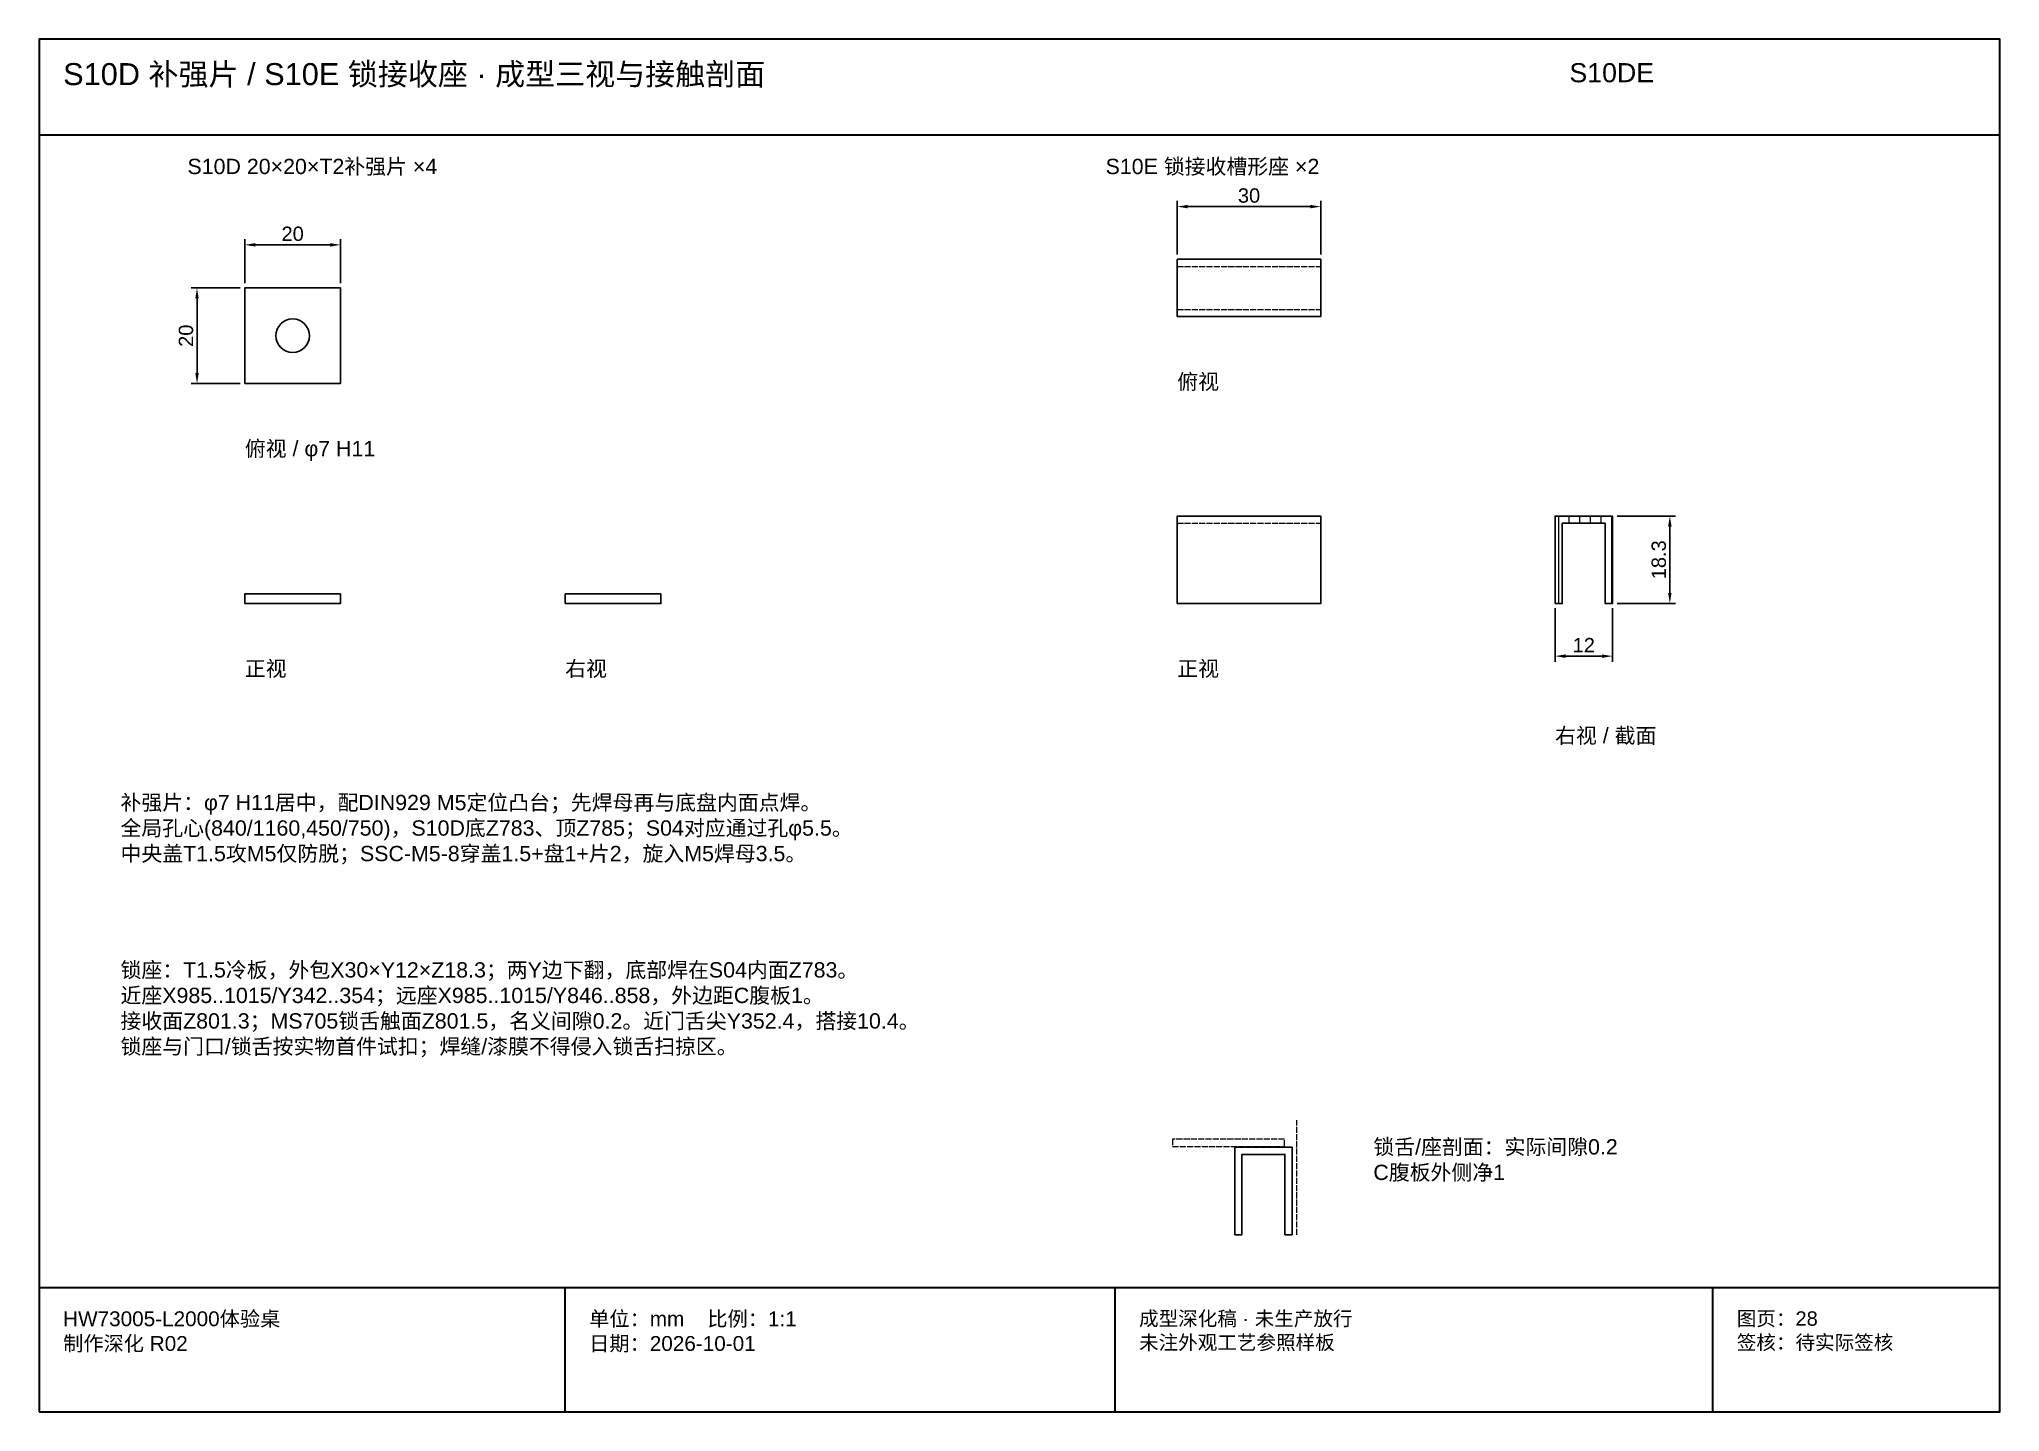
# Model space of a CAD drawing. Header units: millimetres. Extents: x 50 to 432208, y 2 to 4150.
# Drawn here: x 324005 to 324415, y 5 to 292 of the extents above; entities that cross this region are included whole.
import ezdxf

# ---------------------------------------------------------------- set-up
doc = ezdxf.new("R2010")
doc.units = ezdxf.units.MM
doc.linetypes.add('DASHED', pattern=[1.524, 1.27, -0.254])
for name, color, linetype, lineweight in [('DIM', 7, 'Continuous', 13), ('FRAME', 7, 'Continuous', 35), ('HATCH', 8, 'Continuous', 9), ('HIDDEN', 8, 'DASHED', 13), ('NOTE', 7, 'Continuous', 18), ('OUTLINE', 7, 'Continuous', 25)]:
    doc.layers.add(name, color=color, linetype=linetype, lineweight=lineweight)
doc.styles.add('CN', font='Arial Unicode.ttf')
doc.dimstyles.new('D1', dxfattribs={"dimtxt": 3, "dimasz": 2.2, "dimexe": 1.2, "dimexo": 1, "dimgap": 0.8, "dimtad": 1, "dimdsep": 46, "dimtxsty": 'CN', "dimcen": 2.5, "dimclrd": 7, "dimclre": 7, "dimclrt": 7, "dimazin": 3, "dimtfac": 1, "dimtmove": 0, "dimatfit": 3})

msp = doc.modelspace()

# ---------------------------------------------------------------- texts
at = {"layer": 'NOTE', "attachment_point": 1, "style": 'CN'}
for s, insert, char_height, width in [('S10D 补强片 / S10E 锁接收座 · 成型三视与接触剖面', (324010, 287), 4.6, 310), ('S10DE', (324325, 287), 4, 90), ('S10D 20×20×T2补强片 ×4', (324036, 267), 3.2, 165), ('S10E 锁接收槽形座 ×2', (324228, 267), 3.2, 173), ('俯视', (324243, 222), 3.2, 150), ('俯视 / φ7 H11', (324048, 208), 3.2, 150), ('正视', (324048, 162), 3.2, 150), ('右视', (324115, 162), 3.2, 150), ('正视', (324243, 162), 3.2, 150), ('右视 / 截面', (324322, 148), 3.2, 150), ('补强片：φ7 H11居中，配DIN929 M5定位凸台；先焊母再与底盘内面点焊。\\P全局孔心(840/1160,450/750)，S10D底Z783、顶Z785；S04对应通过孔φ5.5。\\P中央盖T1.5攻M5仅防脱；SSC-M5-8穿盖1.5+盘1+片2，旋入M5焊母3.5。', (324022, 134), 3.2, 382), ('锁座：T1.5冷板，外包X30×Y12×Z18.3；两Y边下翻，底部焊在S04内面Z783。\\P近座X985..1015/Y342..354；远座X985..1015/Y846..858，外边距C腹板1。\\P接收面Z801.3；MS705锁舌触面Z801.5，名义间隙0.2。近门舌尖Y352.4，搭接10.4。\\P锁座与门口/锁舌按实物首件试扣；焊缝/漆膜不得侵入锁舌扫掠区。', (324022, 99), 3.2, 382), ('锁舌/座剖面：实际间隙0.2\\PC腹板外侧净1', (324284, 62), 3.2, 114), ('HW73005-L2000体验桌\\P制作深化 R02', (324010, 26), 3.1, 100), ('单位：mm    比例：1:1\\P日期：2026-10-01', (324120, 26), 3.1, 105), ('成型深化稿 · 未生产放行\\P未注外观工艺参照样板', (324235, 26), 3, 115), ('图页：28\\P签核：待实际签核', (324360, 26), 3, 55)]:
    msp.add_mtext(s, dxfattribs=dict(at, insert=insert, char_height=char_height, width=width))

# ---------------------------------------------------------------- dimensions: what is measured, and where the dimension line sits
at = {"layer": 'DIM'}
for base, p1, p2 in [((324243, 257), (324243, 246), (324273, 246)), ((324048, 249), (324048, 240), (324068, 240)), ((324322, 163), (324322, 174), (324334, 174))]:
    msp.add_linear_dim(base=base, p1=p1, p2=p2, dimstyle='D1', dxfattribs=at).render()
for base, p1, p2 in [((324038, 220), (324048, 220), (324048, 240)), ((324346, 174), (324334, 174), (324334, 192.3))]:
    msp.add_linear_dim(base=base, p1=p1, p2=p2, angle=90, dimstyle='D1', dxfattribs=at).render()

# ---------------------------------------------------------------- hatches: boundary and pattern name
at = {"layer": 'HATCH'}
h = msp.add_hatch(dxfattribs=at)
h.set_pattern_fill('ANSI31', scale=0.7, angle=45)
h.paths.add_polyline_path([(324322, 174), (324323.5, 174), (324323.5, 190.8), (324332.5, 190.8), (324332.5, 174), (324334, 174), (324334, 192.3), (324322, 192.3)])

# ---------------------------------------------------------------- linework, layer by layer
at = {"layer": 'FRAME'}
for p, q in [((324005, 272), (324415, 272)), ((324005, 31), (324415, 31)), ((324115, 5), (324115, 31)), ((324230, 5), (324230, 31)), ((324355, 5), (324355, 31))]:
    msp.add_line(p, q, dxfattribs=at)
msp.add_lwpolyline([(324005, 5), (324415, 5), (324415, 292), (324005, 292)], close=True, dxfattribs=at)
at = {"layer": 'HIDDEN'}
for p, q in [((324243, 244.5), (324273, 244.5)), ((324243, 235.5), (324273, 235.5)), ((324243, 190.8), (324273, 190.8)), ((324268, 42), (324268, 66))]:
    msp.add_line(p, q, dxfattribs=at)
msp.add_lwpolyline([(324242, 60.5), (324265.4, 60.5), (324265.4, 62), (324242, 62)], close=True, dxfattribs=at)
at = {"layer": 'OUTLINE'}
for points in [[(324243, 234), (324273, 234), (324273, 246), (324243, 246)], [(324048, 220), (324068, 220), (324068, 240), (324048, 240)], [(324243, 174), (324273, 174), (324273, 192.3), (324243, 192.3)], [(324322, 174), (324323.5, 174), (324323.5, 190.8), (324332.5, 190.8), (324332.5, 174), (324334, 174), (324334, 192.3), (324322, 192.3)], [(324048, 174), (324068, 174), (324068, 176), (324048, 176)], [(324115, 174), (324135, 174), (324135, 176), (324115, 176)], [(324255, 42), (324256.5, 42), (324256.5, 58.8), (324265.5, 58.8), (324265.5, 42), (324267, 42), (324267, 60.3), (324255, 60.3)]]:
    msp.add_lwpolyline(points, close=True, dxfattribs=at)
msp.add_circle((324058, 230), 3.5, dxfattribs=at)

msp.set_redraw_order([(e.dxf.handle, doc.entitydb.next_handle()) for e in msp.query("TEXT MTEXT ATTDEF DIMENSION ARC_DIMENSION")])  # texts and dimensions are drawn at this point

doc.saveas('drawing.dxf')
